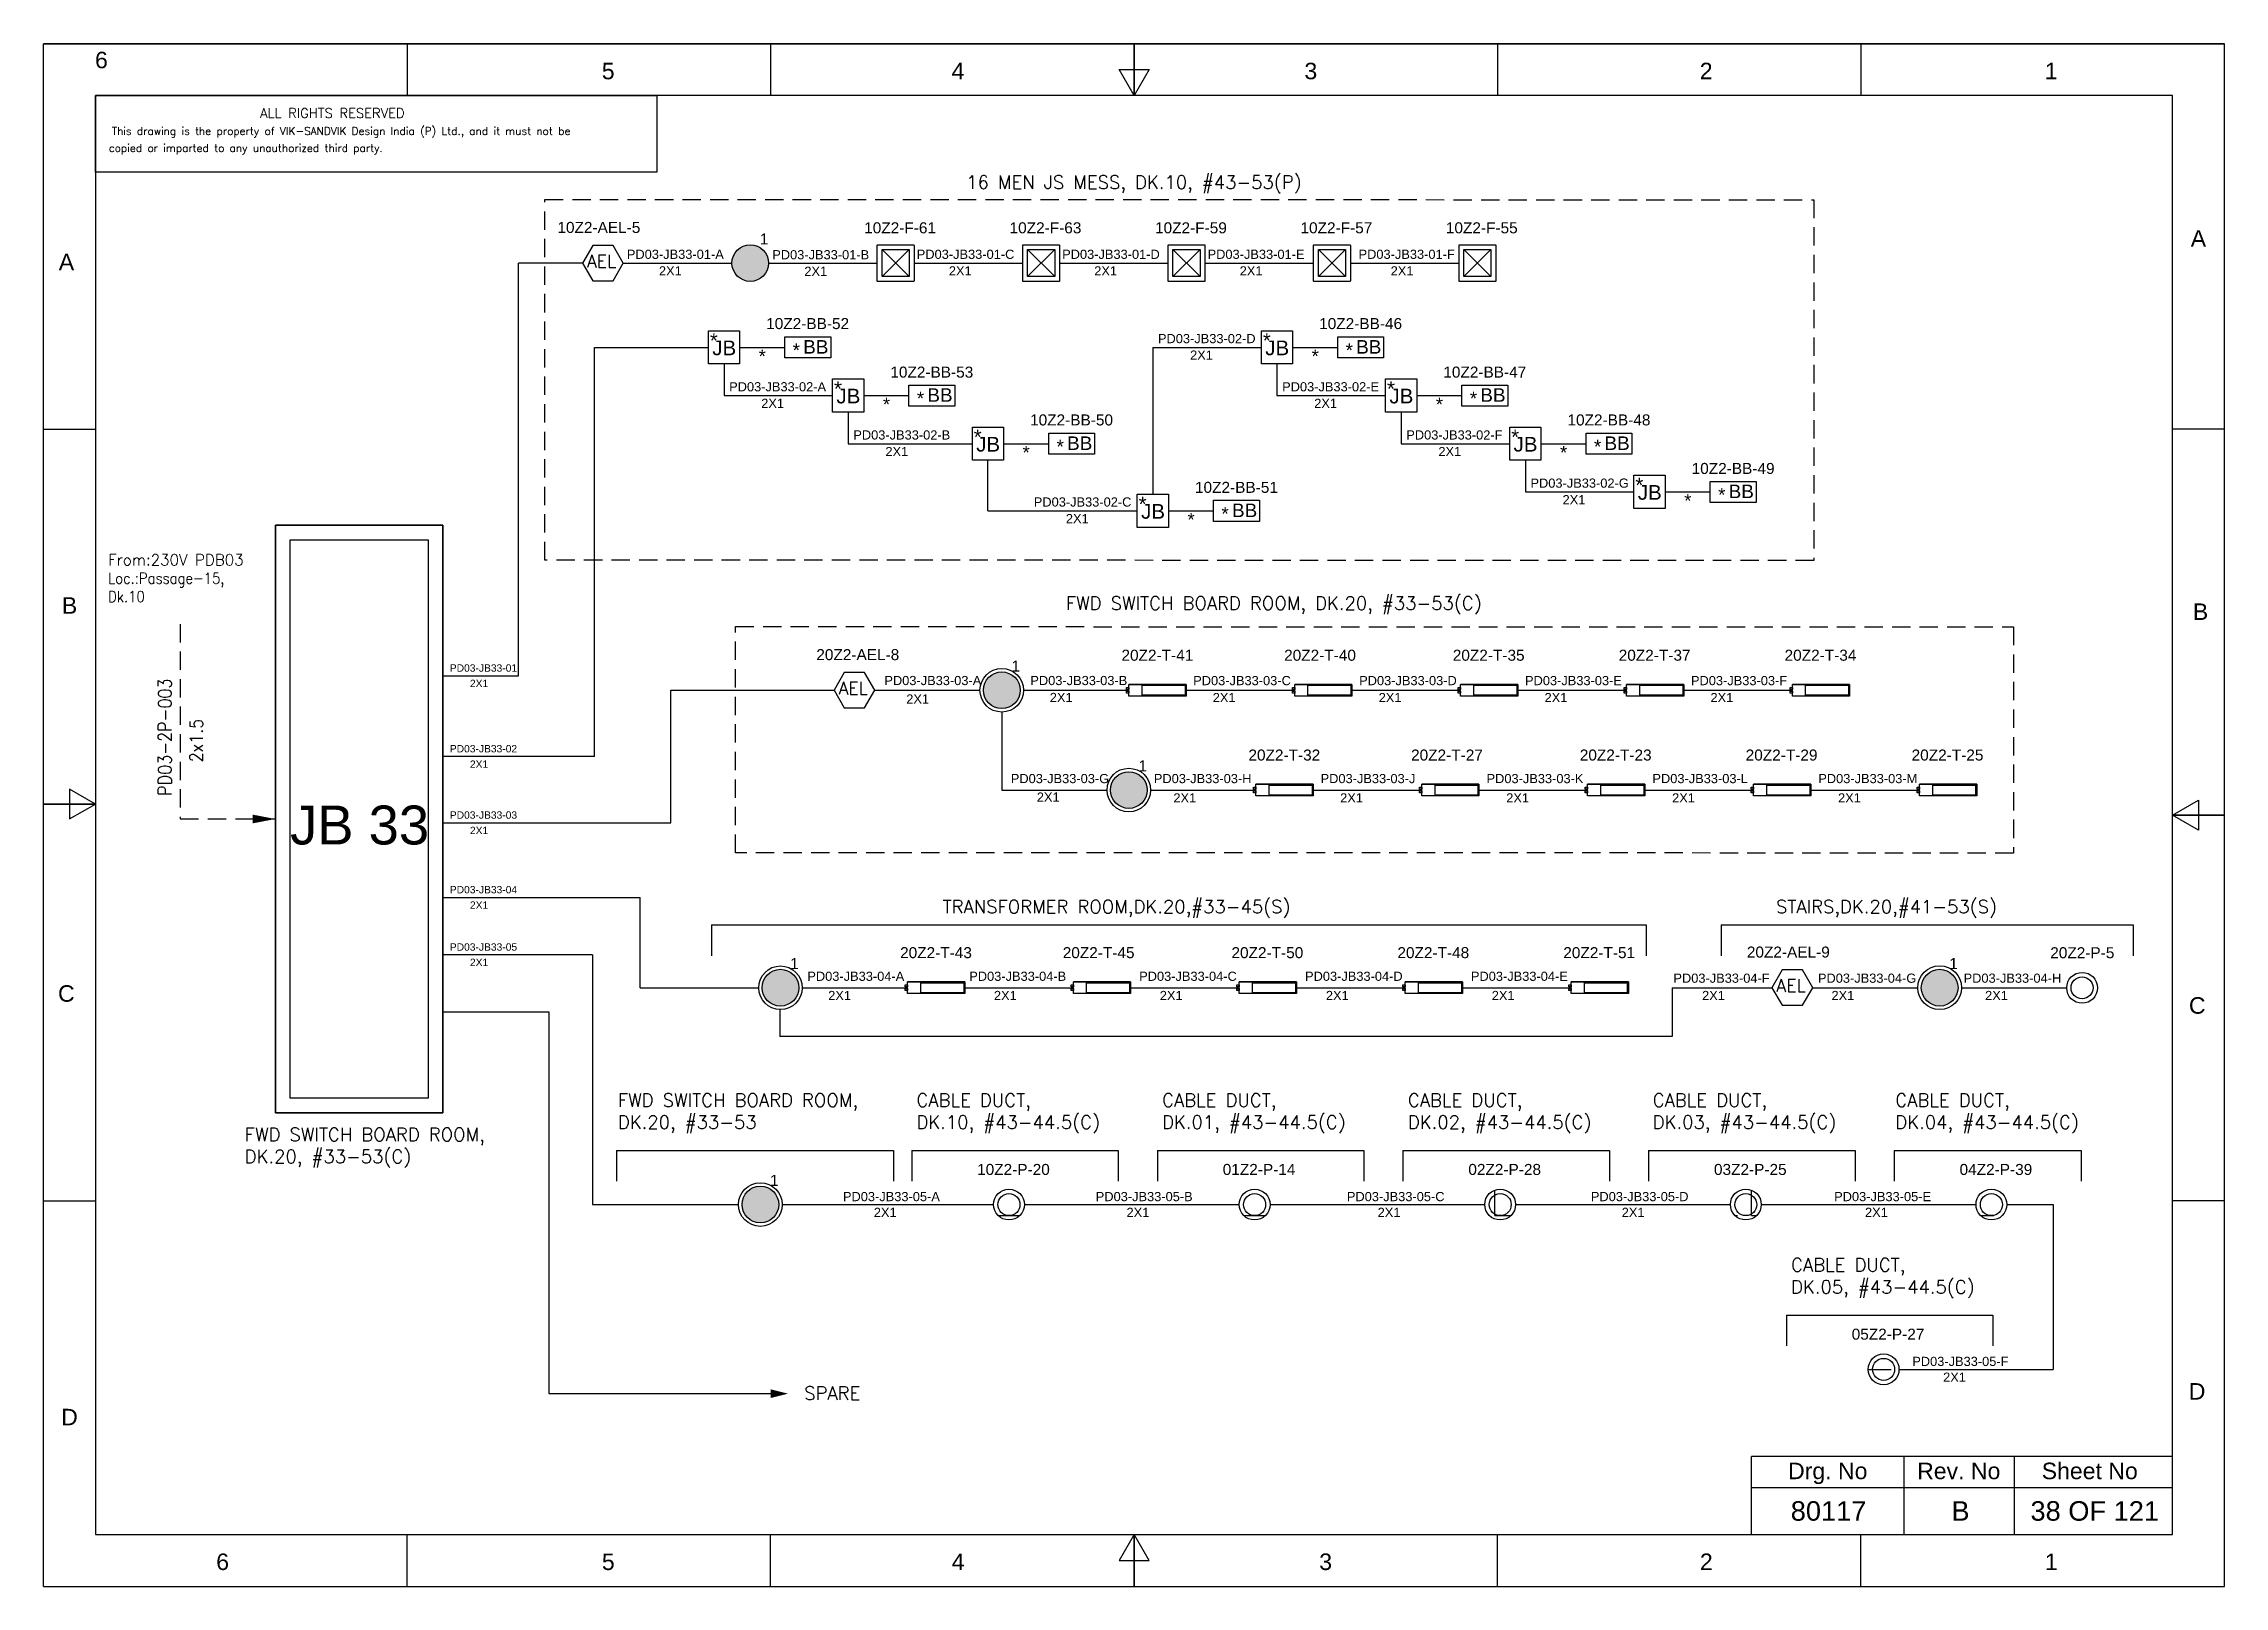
# Model space of a CAD drawing. Header units: inches. Extents: x -3311 to 1429, y -713 to 2436.
# Drawn here: x -2649.4 to -2352.4, y 1220.8 to 1430.8 of the extents above; entities that cross this region are included whole.
import ezdxf
from ezdxf.enums import TextEntityAlignment as Align

# ---------------------------------------------------------------- set-up
doc = ezdxf.new("R2010")
doc.units = ezdxf.units.IN
doc.linetypes.add('HIDDEN', pattern=[0.375, 0.25, -0.125])
doc.linetypes.add('SOLID', pattern=[0])
for name, color, linetype in [('BB', 7, 'Continuous'), ('Fmount', 7, 'Continuous'), ('LINE', 3, 'SOLID')]:
    doc.layers.add(name, color=color, linetype=linetype)
for name, color, linetype, lineweight in [('ELEC_TXT-025', 1, 'Continuous', 25), ('HEL-025', 1, 'Continuous', 25), ('HEL-035', 2, 'Continuous', 35)]:
    doc.layers.add(name, color=color, linetype=linetype, lineweight=lineweight)
doc.styles.add('_NORMAL', font='arial.ttf')
doc.styles.add('ROMAN S', font='romans.shx')
doc.styles.add('ROMANS', font='simplex.shx', dxfattribs={"width": 0.88})
doc.styles.get("Standard").update_dxf_attribs({"font": 'arial.ttf'})
pattern_1 = [(0, (0, 0), (0, 6.985), [5.08, -1.905]), (90, (0, 0), (-6.985, 4e-16), [5.08, -1.905])]

msp = doc.modelspace()

# ---------------------------------------------------------------- texts
at = {"color": 7}
for s, height, p in [('PD03-JB33-01-A', 1.25, (-2569.95, 1401.53)), ('PD03-JB33-01-B', 1.25, (-2550.15, 1401.47, -0.03)), ('PD03-JB33-01-C', 1.25, (-2530.47, 1401.53, -0.03)), ('PD03-JB33-01-D', 1.25, (-2510.67, 1401.53, -0.03)), ('PD03-JB33-01-E', 1.25, (-2490.86, 1401.53, -0.03)), ('PD03-JB33-01-F', 1.25, (-2470.3, 1401.53)), ('2X1', 1.25, (-2565.58, 1399.27)), ('2X1', 1.25, (-2545.78, 1399.22, -0.03)), ('2X1', 1.25, (-2526.1, 1399.27)), ('2X1', 1.25, (-2506.3, 1399.27)), ('2X1', 1.25, (-2486.49, 1399.27)), ('2X1', 1.25, (-2465.93, 1399.27)), ('PD03-JB33-02-D', 1.25, (-2497.62, 1390.05)), ('*', 1.8, (-2552, 1387.38)), ('2X1', 1.25, (-2493.25, 1387.8)), ('*', 1.8, (-2476.69, 1387.38)), ('PD03-JB33-02-A', 1.25, (-2556.02, 1383.49)), ('PD03-JB33-02-E', 1.25, (-2480.71, 1383.49)), ('2X1', 1.25, (-2551.65, 1381.24)), ('*', 1.8, (-2535.08, 1380.82)), ('2X1', 1.25, (-2476.34, 1381.24)), ('*', 1.8, (-2459.78, 1380.82)), ('PD03-JB33-02-B', 1.25, (-2539.11, 1376.93)), ('PD03-JB33-02-F', 1.25, (-2463.8, 1376.93)), ('2X1', 1.25, (-2534.74, 1374.67)), ('*', 1.8, (-2516.06, 1374.26)), ('2X1', 1.25, (-2459.43, 1374.67)), ('*', 1.8, (-2442.86, 1374.26)), ('PD03-JB33-02-G', 1.25, (-2446.89, 1370.37)), ('2X1', 1.25, (-2442.52, 1368.11)), ('*', 1.8, (-2425.95, 1367.7)), ('PD03-JB33-02-C', 1.25, (-2514.53, 1367.8)), ('2X1', 1.25, (-2510.16, 1365.54)), ('*', 1.8, (-2493.6, 1365.13)), ('PD03-JB33-01', 1, (-2594.06, 1345.32)), ('2X1', 1, (-2591.32, 1343.22)), ('PD03-JB33-03-A', 1.25, (-2534.88, 1343.49, -0.03)), ('PD03-JB33-03-B', 1.25, (-2515, 1343.49, 0.03)), ('2X1', 1.25, (-2512.35, 1341.18, 0.11)), ('PD03-JB33-03-C', 1.25, (-2492.82, 1343.48, 0.03)), ('2X1', 1.25, (-2490.16, 1341.17, 0.11)), ('PD03-JB33-03-D', 1.25, (-2470.22, 1343.48, 0.03)), ('2X1', 1.25, (-2467.56, 1341.17, 0.11)), ('PD03-JB33-03-E', 1.25, (-2447.63, 1343.48, 0.03)), ('2X1', 1.25, (-2444.97, 1341.17, 0.11)), ('PD03-JB33-03-F', 1.25, (-2425.03, 1343.48, 0.03)), ('2X1', 1.25, (-2422.37, 1341.17, 0.11)), ('2X1', 1.25, (-2531.9, 1340.98)), ('PD03-JB33-02', 1, (-2594.06, 1334.33)), ('2X1', 1, (-2591.32, 1332.23)), ('PD03-JB33-03-G', 1.25, (-2517.66, 1330.14, -0.02)), ('PD03-JB33-03-H', 1.25, (-2498.18, 1330.14, -0.02)), ('PD03-JB33-03-J', 1.25, (-2475.47, 1330.14, -0.05)), ('PD03-JB33-03-K', 1.25, (-2452.87, 1330.14, -0.08)), ('PD03-JB33-03-L', 1.25, (-2430.28, 1330.14, -0.11)), ('PD03-JB33-03-M', 1.25, (-2407.69, 1330.14, -0.13)), ('2X1', 1.25, (-2514.12, 1327.62, 0)), ('2X1', 1.25, (-2495.52, 1327.51, -0.02)), ('2X1', 1.25, (-2472.81, 1327.51, -0.05)), ('2X1', 1.25, (-2450.19, 1327.51, -0.08)), ('2X1', 1.25, (-2427.6, 1327.51, -0.11)), ('2X1', 1.25, (-2405, 1327.51, -0.13)), ('PD03-JB33-03', 1, (-2594.06, 1325.3)), ('2X1', 1, (-2591.32, 1323.2)), ('PD03-JB33-04', 1, (-2594.06, 1315.14)), ('2X1', 1, (-2591.32, 1313.04)), ('PD03-JB33-05', 1, (-2594.06, 1307.33)), ('2X1', 1, (-2591.32, 1305.24)), ('PD03-JB33-04-A', 1.25, (-2545.37, 1303.22, 0)), ('PD03-JB33-04-B', 1.25, (-2523.32, 1303.22, 0)), ('PD03-JB33-04-C', 1.25, (-2500.18, 1303.22, -0.03)), ('PD03-JB33-04-D', 1.25, (-2477.59, 1303.22, -0.05)), ('PD03-JB33-04-E', 1.25, (-2455, 1303.22, -0.08)), ('PD03-JB33-04-F', 1.25, (-2427.42, 1302.96, -0.11)), ('PD03-JB33-04-G', 1.25, (-2407.74, 1302.96, -0.11)), ('PD03-JB33-04-H', 1.25, (-2387.9, 1302.96, -0.14)), ('2X1', 1.25, (-2542.53, 1300.6)), ('2X1', 1.25, (-2519.96, 1300.6)), ('2X1', 1.25, (-2497.37, 1300.6, -0.03)), ('2X1', 1.25, (-2474.75, 1300.6, -0.05)), ('2X1', 1.25, (-2452.16, 1300.6, -0.08)), ('2X1', 1.25, (-2423.52, 1300.6, -0.19)), ('2X1', 1.25, (-2405.89, 1300.6, -0.22)), ('2X1', 1.25, (-2384.97, 1300.6, -0.24)), ('PD03-JB33-05-A', 1.25, (-2540.52, 1273.22)), ('PD03-JB33-05-B', 1.25, (-2506.09, 1273.22)), ('PD03-JB33-05-C', 1.25, (-2471.89, 1273.22)), ('PD03-JB33-05-D', 1.25, (-2438.66, 1273.22)), ('PD03-JB33-05-E', 1.25, (-2405.53, 1273.22)), ('2X1', 1.25, (-2536.32, 1271.07)), ('2X1', 1.25, (-2501.9, 1271.07)), ('2X1', 1.25, (-2467.7, 1271.07)), ('2X1', 1.25, (-2434.46, 1271.07)), ('2X1', 1.25, (-2401.33, 1271.07)), ('PD03-JB33-05-F', 1.25, (-2394.89, 1250.78, 0.03)), ('2X1', 1.25, (-2390.69, 1248.63, 0.03))]:
    msp.add_text(s, height=height, dxfattribs=at).set_placement(p)
at = {"color": 7, "lineweight": 30}
msp.add_text('JB 33 ', height=5.3, dxfattribs=at).set_placement((-2605.32, 1324.44), align=Align.MIDDLE_CENTER)
at = {"color": 7}
for s, height, p in [('Drg. No', 2.246, (-2406.4, 1236.49)), ('Rev. No', 2.246, (-2388.56, 1236.49)), ('Sheet No', 2.246, (-2370.72, 1236.49)), ('80117', 2.653, (-2406.29, 1231.04)), ('B', 2.65, (-2388.32, 1231.04)), ('38 OF 121', 2.653, (-2370.04, 1231.04))]:
    msp.add_text(s, height=height, dxfattribs=at).set_placement(p, align=Align.MIDDLE_CENTER)
at = {"insert": (-2523.73, 1412.86), "char_height": 1.8, "attachment_point": 1, "style": '_NORMAL'}
msp.add_mtext('{\\Fromans|c0;\\C2;16 MEN JS MESS, DK.10, #43-53(P)}', dxfattribs=at)
at = {"color": 7, "insert": (-2640.59, 1361.3), "char_height": 1.5, "width": 36.8884, "attachment_point": 1}
msp.add_mtext('{\\Fromans|c0;\\C2;From:230V PDB03 \\P\\Fsimplex|c0;\\W0.88;Loc.:Passage-15,      \\PDk.10}', dxfattribs=at)
at = {"color": 7, "char_height": 1.8, "attachment_point": 1, "style": '_NORMAL'}
for s, insert, width in [('{\\Fromans|c0;\\C2;FWD SWITCH BOARD ROOM, DK.20, #33-53(C)}', (-2510.16, 1355.55), 74.1776), ('{\\Fromans|c0;\\C2;TRANSFORMER ROOM,DK.20,#33-45(S)}', (-2526.95, 1314.22, -0.03), 57.9595), ('{\\Fromans|c0;\\C2;STAIRS,DK.20,#41-53(S)}', (-2413.45, 1314.22, -0.24), 39.515), ('{\\Fromans|c0;\\C2;SPARE}', (-2545.8, 1247.97), 8.1658)]:
    msp.add_mtext(s, dxfattribs=dict(at, insert=insert, width=width))
at = {"color": 7, "insert": (-2633.76, 1328.43), "char_height": 1.8, "width": 17.1296, "attachment_point": 1, "rotation": 90, "style": '_NORMAL'}
msp.add_mtext('{\\Fromans|c0;\\W0.88;PD03-2P-003}', dxfattribs=at)
at = {"color": 7, "insert": (-2629.49, 1332.99), "char_height": 1.8, "attachment_point": 1, "rotation": 90, "style": '_NORMAL'}
msp.add_mtext('{\\Fsimplex|c0;\\W0.88;2x1.5}', dxfattribs=at)
at = {"color": 7, "char_height": 1.8, "attachment_point": 1, "style": '_NORMAL'}
for s, insert in [('{\\Fromans|c0;\\C2;FWD SWITCH BOARD ROOM, \\PDK.20, #33-53}', (-2571.17, 1287.88)), ('{\\Fromans|c0;\\C2;CABLE DUCT, \\PDK.10, #43-44.5(C)}', (-2530.51, 1287.88)), ('{\\Fromans|c0;\\C2;CABLE DUCT, \\PDK.01, #43-44.5(C)}', (-2497.06, 1287.88, -0.03)), ('{\\Fromans|c0;\\C2;CABLE DUCT, \\PDK.02, #43-44.5(C)}', (-2463.58, 1287.88, -0.03)), ('{\\Fromans|c0;\\C2;CABLE DUCT, \\PDK.03, #43-44.5(C)}', (-2430.24, 1287.88, -0.03)), ('{\\Fromans|c0;\\C2;CABLE DUCT, \\PDK.04, #43-44.5(C)}', (-2397.2, 1287.88, -0.03)), ('{\\Fromans|c0;\\C2;FWD SWITCH BOARD ROOM, \\PDK.20, #33-53(C)}', (-2622, 1283.2)), ('{\\Fromans|c0;\\C2;CABLE DUCT, \\PDK.05, #43-44.5(C)}', (-2411.4, 1265.44, -0.08))]:
    msp.add_mtext(s, dxfattribs=dict(at, insert=insert))

# ---------------------------------------------------------------- blocks, each defined once
blk = doc.blocks.new('fr')
at = {"color": 7, "linetype": 'Continuous'}
for p, q in [((33763.99, 4500.4), (33466.99, 4500.4)), ((33466.99, 4500.4), (33763.99, 4500.4)), ((33466.99, 4290.33), (33466.99, 4500.4)), ((33516.49, 4500.4), (33516.49, 4493.33)), ((33565.99, 4500.4), (33565.99, 4493.33)), ((33615.49, 4500.4), (33615.49, 4493.33)), ((33615.49, 4493.33), (33615.49, 4500.4)), ((33615.49, 4500.4), (33615.49, 4493.33)), ((33664.99, 4500.4), (33664.99, 4493.33)), ((33714.49, 4500.4), (33714.49, 4493.33)), ((33763.99, 4290.33), (33763.99, 4500.4)), ((33763.99, 4290.33), (33763.99, 4500.4)), ((33615.49, 4493.33), (33613.45, 4496.87)), ((33613.45, 4496.87), (33617.53, 4496.87)), ((33617.53, 4496.87), (33615.49, 4493.33)), ((33756.92, 4493.33), (33474.06, 4493.33)), ((33474.06, 4493.33), (33474.06, 4297.41)), ((33756.92, 4297.41), (33756.92, 4493.33)), ((33466.99, 4447.89), (33474.06, 4447.89)), ((33763.99, 4447.89), (33756.92, 4447.89)), ((33474.06, 4396.87), (33470.53, 4398.91)), ((33470.53, 4398.91), (33470.53, 4394.83)), ((33466.99, 4396.87), (33474.06, 4396.87)), ((33474.06, 4396.87), (33466.99, 4396.87)), ((33466.99, 4396.87), (33474.06, 4396.87)), ((33470.53, 4394.83), (33474.06, 4396.87)), ((33756.92, 4395.37), (33760.45, 4397.41)), ((33760.45, 4397.41), (33760.45, 4393.33)), ((33763.99, 4395.37), (33756.92, 4395.37)), ((33760.45, 4393.33), (33756.92, 4395.37)), ((33756.92, 4395.37), (33763.99, 4395.37)), ((33763.99, 4395.37), (33756.92, 4395.37)), ((33466.99, 4342.85), (33474.06, 4342.85)), ((33763.99, 4342.85), (33756.92, 4342.85)), ((33474.06, 4297.41), (33756.92, 4297.41)), ((33516.49, 4290.33), (33516.49, 4297.41)), ((33565.99, 4290.33), (33565.99, 4297.41)), ((33615.49, 4297.41), (33613.45, 4293.87)), ((33615.49, 4290.33), (33615.49, 4297.41)), ((33617.53, 4293.87), (33615.49, 4297.41)), ((33615.49, 4297.41), (33615.49, 4290.33)), ((33615.49, 4290.33), (33615.49, 4297.41)), ((33664.99, 4290.33), (33664.99, 4297.41)), ((33714.49, 4290.33), (33714.49, 4297.41)), ((33613.45, 4293.87), (33617.53, 4293.87)), ((33466.99, 4290.33), (33763.99, 4290.33)), ((33466.99, 4290.33), (33763.99, 4290.33))]:
    blk.add_line(p, q, dxfattribs=at)
at = {"color": 7, "style": '_NORMAL'}
for s, p in [('6', (33474.86, 4498.18)), ('5', (33543.88, 4496.68)), ('4', (33591.52, 4496.68)), ('3', (33639.57, 4496.68)), ('2', (33693.41, 4496.68)), ('1', (33740.39, 4496.68)), ('A', (33760.45, 4473.88)), ('A', (33470.1, 4470.68)), ('B', (33470.52, 4423.9)), ('B', (33760.74, 4423.06)), ('C', (33470.08, 4371.07)), ('C', (33760.29, 4369.44)), ('D', (33760.27, 4316.89)), ('D', (33470.51, 4313.39)), ('6', (33491.37, 4293.69)), ('5', (33543.89, 4293.69)), ('4', (33591.53, 4293.69)), ('3', (33641.59, 4293.69)), ('2', (33693.43, 4293.69)), ('1', (33740.41, 4293.69))]:
    blk.add_text(s, height=2.25, dxfattribs=at).set_placement(p, align=Align.MIDDLE_CENTER)
blk = doc.blocks.new('A$C4BAD7D21')
at = {"layer": 'HEL-025'}
blk.add_lwpolyline([(-34000, 0), (-34000, 2086), (-18714, 2086), (-18714, 0)], close=True, dxfattribs=at)
at = {"layer": 'HEL-025', "style": 'ROMANS'}
for s, p in [('This drawing is the property of VIK-SANDVIK Design India (P) Ltd., and it must not be', (-33558, 1016)), (' copied or imparted to any unauthorized third party.', (-33785, 550))]:
    blk.add_text(s, height=210, dxfattribs=at).set_placement(p)
at = {"layer": 'HEL-035', "style": 'ROMANS'}
blk.add_text('     ALL RIGHTS RESERVED', height=262.5, dxfattribs=at).set_placement((-30497, 1476))
blk = doc.blocks.new('FIXED_KEY_SWITCH')
h = blk.add_hatch(color=1)
h.dxf.hatch_style = 1
edge = h.paths.add_edge_path()
edge.add_arc((848.13, 1737.46), 2.5, 0, 360)
at = {"color": 1}
blk.add_circle((848.13, 1737.46), 2.5, dxfattribs=at)
at = {"color": 7, "insert": (849.44, 1741.5), "char_height": 1.5, "attachment_point": 1, "style": '_NORMAL'}
blk.add_mtext_dynamic_manual_height_columns('1', width=1.5, gutter_width=7.5, heights=[0], dxfattribs=at)
blk = doc.blocks.new('SWT')
blk.add_blockref('FIXED_KEY_SWITCH', (0, 0))
blk.add_attdef('TAG_NO', (844.55, 1741.11), '', height=1.5)
blk = doc.blocks.new('2A')
at = {"color": 7, "lineweight": -3, "ltscale": 2.5}
blk.add_line((790.02, 1997.62, -0.03), (782.23, 1997.62, -0.03), dxfattribs=at)
at = {"color": 7, "lineweight": -3, "ltscale": 2.5, "elevation": -0.03}
for points in [[(781.91, 1997.21), (782.23, 1997.21), (782.23, 1996.94), (781.91, 1996.94)], [(781.91, 1996.7), (782.23, 1996.7), (782.23, 1996.44), (781.91, 1996.44)], [(782.23, 1997.62), (790.02, 1997.62), (790.02, 1996.02), (782.23, 1996.02)], [(784.03, 1997.5), (789.88, 1997.5), (789.88, 1996.14), (784.03, 1996.14)]]:
    blk.add_lwpolyline(points, close=True, dxfattribs=at)
blk = doc.blocks.new('LED TUBE LIGHT 30W')
blk.add_blockref('2A', (179.91, -357.89))
blk.add_attdef('TAG_NO.', (962.52, 1642.97), '', height=1.5)
blk = doc.blocks.new('AEL')
at = {"color": 4}
blk.add_lwpolyline([(989.98, -190.09), (992.75, -190.09), (994.14, -187.69), (992.75, -185.28), (989.98, -185.28), (988.59, -187.69)], close=True, dxfattribs=at)
at = {"color": 4, "style": 'ROMANS'}
blk.add_text('AEL', height=1.725, dxfattribs=at).set_placement((989.2, -188.27))
blk = doc.blocks.new('AEL_L')
blk.add_blockref('AEL', (0, 0))
blk.add_attdef('TAG_NO', (986.55, -183.59), '', height=1.5)
blk = doc.blocks.new('1')
h = blk.add_hatch()
h.set_pattern_fill('ANGLE', color=6)
h.set_pattern_definition(pattern_1)
h.paths.add_polyline_path([(303.23, 2044.43, 1), (306.22, 2044.43, 1)], flags=0)
h.paths.add_polyline_path([(302.63, 2044.43, 1), (306.83, 2044.43, 1)])
h.paths.add_polyline_path([(306.22, 2044.43, -1), (303.23, 2044.43, -1)], flags=16)
h = blk.add_hatch()
h.set_pattern_fill('ANGLE', color=6)
h.set_pattern_definition(pattern_1)
h.paths.add_polyline_path([(303.23, 2044.43, 1), (306.22, 2044.43, 1)])
at = {"color": 6}
for radius in [2.1, 1.5]:
    blk.add_circle((304.73, 2044.43), radius, dxfattribs=at)
blk = doc.blocks.new('LED PENDENT LIGHT 15W')
blk.add_blockref('1', (0, 0))
blk.add_attdef('TAG_NO', (301.63, 2048.1), '', height=1.5)
blk = doc.blocks.new('LED FLUSH MOUNT')
for p, q in [((114818, 79432), (114604, 79219)), ((114604, 79432), (114818, 79219))]:
    blk.add_line(p, q)
blk.add_lwpolyline([(114572, 79470), (114850, 79470, -0.414214), (114856, 79464), (114856, 79186, -0.414214), (114850, 79180), (114572, 79180, -0.414214), (114566, 79186), (114566, 79464, -0.414214)], format="xyb", close=True)
blk.add_lwpolyline([(114604, 79432), (114818, 79432), (114818, 79219), (114604, 79219)], close=True)
blk = doc.blocks.new('LED Flush Mounted Light 22W')
blk.add_blockref('LED FLUSH MOUNT', (0, 0))
at = {"style": 'ROMANS', "width": 0.7}
blk.add_attdef('TAG_NO.:', (113905, 79579), '', height=250, dxfattribs=at)
blk = doc.blocks.new('bunk_light')
blk.add_lwpolyline([(17773, 202986), (18112, 202986), (18112, 202830), (17773, 202830)], close=True)
at = {"char_height": 100, "attachment_point": 1}
for s, insert in [('*', (17831, 202937)), ('BB', (17909, 202962))]:
    blk.add_mtext_dynamic_manual_height_columns(s, width=182.6, gutter_width=7.5, heights=[0], dxfattribs=dict(at, insert=insert))
blk = doc.blocks.new('LED_BUNK _LIGHT')
at = {"xscale": 0.8, "yscale": 0.8, "zscale": 0.8}
blk.add_blockref('bunk_light', (4436, 38936), dxfattribs=at)
at = {"style": 'ROMAN S', "width": 0.7}
blk.add_attdef('TAG_NO:', text='', height=250, dxfattribs=at).set_placement((18767, 201415), align=Align.CENTER)
blk = doc.blocks.new('JB')
blk.add_lwpolyline([(1661.35, 1973.02), (1665.59, 1973.02), (1665.59, 1968.5), (1661.35, 1968.5)], close=True)
at = {"color": 7}
for s, p in [('*', (1661.54, 1970.68)), ('JB', (1661.87, 1969.69))]:
    blk.add_text(s, height=2, dxfattribs=at).set_placement(p)
blk = doc.blocks.new('JB_FOR_BUNKLIGHT')
blk.add_blockref('JB', (0, 0))
blk.add_attdef('TAG_NO:', (1659.46, 1975.19), '', height=1.5)

# ---------------------------------------------------------------- linework, layer by layer
for p, q in [((-2584.72, 1344.77), (-2584.72, 1400.96)), ((-2575.99, 1400.96), (-2584.72, 1400.96)), ((-2554.6, 1389.48), (-2548.46, 1389.48)), ((-2498.32, 1389.48), (-2498.32, 1369.48)), ((-2479.29, 1389.48), (-2473.15, 1389.48)), ((-2537.69, 1382.92), (-2531.54, 1382.92)), ((-2462.38, 1382.92), (-2456.23, 1382.92)), ((-2518.66, 1376.36), (-2512.52, 1376.36)), ((-2445.47, 1376.36), (-2439.32, 1376.36)), ((-2428.56, 1369.8), (-2422.41, 1369.8)), ((-2496.2, 1367.22), (-2490.06, 1367.22)), ((-2563.97, 1324.75), (-2563.97, 1342.79)), ((-2518.89, 1339.81), (-2518.89, 1329.2)), ((-2558.44, 1310.83, -0.03), (-2431.14, 1310.83, -0.03)), ((-2420.91, 1310.84, -0.24), (-2364.79, 1310.84, -0.24)), ((-2574.65, 1306.78), (-2595.03, 1306.78)), ((-2427.6, 1302.29, -0.19), (-2427.6, 1295.63, -0.19)), ((-2549.14, 1299.31), (-2549.14, 1295.63)), ((-2427.6, 1295.63), (-2549.14, 1295.63)), ((-2571.34, 1280.12), (-2533.64, 1280.12)), ((-2531.15, 1280.12), (-2503.03, 1280.12)), ((-2497.7, 1280.12, -0.03), (-2469.58, 1280.12, -0.03)), ((-2464.25, 1280.12, -0.05), (-2436.13, 1280.12, -0.05)), ((-2430.8, 1280.12, -0.08), (-2402.67, 1280.12, -0.08)), ((-2397.35, 1280.12, -0.11), (-2371.91, 1280.12, -0.11)), ((-2382.01, 1272.76, -0.14), (-2375.72, 1272.76, -0.14)), ((-2375.72, 1272.76, -0.14), (-2375.72, 1250.32, -0.14)), ((-2412.04, 1257.69, -0.08), (-2383.92, 1257.69, -0.08))]:
    msp.add_line(p, q)
at = {"color": 7, "linetype": 'Continuous'}
for p, q in [((-2359.46, 1238.44), (-2416.78, 1238.44)), ((-2416.78, 1227.84), (-2416.78, 1238.44)), ((-2396, 1227.84), (-2396, 1238.44)), ((-2380.99, 1227.84), (-2380.99, 1238.44)), ((-2416.78, 1234.25), (-2359.46, 1234.25))]:
    msp.add_line(p, q, dxfattribs=at)
at = {"linetype": 'HIDDEN', "ltscale": 10}
for points in [[(-2581.12, 1409.62), (-2408.29, 1409.58), (-2408.29, 1360.46), (-2581.12, 1360.5)], [(-2555.15, 1351.46), (-2381.12, 1351.42), (-2381.12, 1320.62), (-2555.15, 1320.66)]]:
    msp.add_lwpolyline(points, close=True, dxfattribs=at)
for points in [[(-2630.77, 1351.81), (-2630.77, 1325.26)], [(-2630.77, 1325.26), (-2617.82, 1325.26)]]:
    msp.add_lwpolyline(points, dxfattribs=at)
for points in [[(-2620.89, 1325.26, 1.18, 0, 0), (-2617.82, 1325.26, 0, 0, 0)], [(-2550.35, 1247.01, 1.18, 0, 0), (-2547.99, 1247.01, 0, 0, 0)]]:
    msp.add_lwpolyline(points, format="xyseb")
at = {"layer": 'LINE', "color": 0}
for p, q in [((-2570.44, 1400.96), (-2555.64, 1400.96)), ((-2550.64, 1400.96), (-2535.85, 1400.96)), ((-2530.84, 1400.96), (-2516.04, 1400.96)), ((-2511.03, 1400.96), (-2496.23, 1400.96)), ((-2491.22, 1400.96), (-2476.43, 1400.96)), ((-2471.42, 1400.96), (-2456.62, 1400.96)), ((-2574.36, 1333.77), (-2574.36, 1389.48)), ((-2574.36, 1389.48), (-2558.83, 1389.48)), ((-2556.72, 1387.22), (-2556.72, 1382.92)), ((-2498.32, 1389.48), (-2483.52, 1389.48)), ((-2481.41, 1387.22), (-2481.41, 1382.92)), ((-2556.72, 1382.92), (-2541.92, 1382.92)), ((-2481.41, 1382.92), (-2466.61, 1382.92)), ((-2539.81, 1380.66), (-2539.81, 1376.36)), ((-2464.5, 1380.66), (-2464.5, 1376.36)), ((-2539.81, 1376.36), (-2522.89, 1376.36)), ((-2464.5, 1376.36), (-2449.7, 1376.36)), ((-2520.78, 1367.22), (-2520.78, 1374.1)), ((-2447.58, 1374.1), (-2447.58, 1369.8)), ((-2447.58, 1369.8), (-2432.79, 1369.8)), ((-2520.78, 1367.22), (-2500.43, 1367.22)), ((-2617.82, 1365.26), (-2617.82, 1285.26)), ((-2595.03, 1365.26), (-2617.82, 1365.26)), ((-2595.03, 1285.26), (-2595.03, 1365.26)), ((-2595.03, 1344.77), (-2584.72, 1344.77)), ((-2563.97, 1342.79), (-2541.74, 1342.79)), ((-2536.18, 1342.79), (-2521.86, 1342.79)), ((-2515.91, 1342.79), (-2501.59, 1342.79)), ((-2493.79, 1342.79), (-2479, 1342.79)), ((-2471.2, 1342.79), (-2456.4, 1342.79)), ((-2448.61, 1342.79), (-2433.81, 1342.79)), ((-2426.01, 1342.79), (-2411.22, 1342.79)), ((-2574.36, 1333.77), (-2595.03, 1333.77)), ((-2518.89, 1329.2), (-2504.57, 1329.2)), ((-2498.62, 1329.2), (-2484.3, 1329.2)), ((-2476.5, 1329.2, -0.05), (-2461.7, 1329.2, -0.05)), ((-2453.9, 1329.2, -0.08), (-2439.11, 1329.2, -0.08)), ((-2431.31, 1329.2, -0.11), (-2416.51, 1329.2, -0.11)), ((-2408.72, 1329.2, -0.13), (-2393.92, 1329.2, -0.13)), ((-2595.03, 1324.75), (-2563.97, 1324.75)), ((-2595.03, 1314.58), (-2568.14, 1314.58)), ((-2568.14, 1302.28), (-2568.14, 1314.58)), ((-2558.44, 1310.83, -0.03), (-2558.44, 1306.64, -0.03)), ((-2431.14, 1310.83, -0.03), (-2431.14, 1306.64, -0.03)), ((-2420.91, 1310.84, -0.24), (-2420.91, 1306.65, -0.24)), ((-2364.79, 1310.84, -0.24), (-2364.79, 1306.65, -0.24)), ((-2574.65, 1306.78), (-2574.65, 1272.76)), ((-2568.14, 1302.28), (-2552.01, 1302.28)), ((-2546.06, 1302.28), (-2531.74, 1302.28)), ((-2523.94, 1302.28), (-2509.14, 1302.28)), ((-2501.34, 1302.28, -0.03), (-2486.55, 1302.28, -0.03)), ((-2478.75, 1302.28, -0.05), (-2463.95, 1302.28, -0.05)), ((-2456.15, 1302.28, -0.08), (-2441.36, 1302.28, -0.08)), ((-2427.6, 1302.29, -0.19), (-2414.01, 1302.29, -0.22)), ((-2408.45, 1302.29, -0.22), (-2394.13, 1302.29, -0.22)), ((-2388.18, 1302.29, -0.24), (-2373.86, 1302.29, -0.24)), ((-2595.03, 1298.98), (-2580.57, 1298.98)), ((-2580.57, 1298.98), (-2580.57, 1247.01)), ((-2617.82, 1285.26), (-2595.03, 1285.26)), ((-2571.34, 1280.12), (-2571.34, 1275.93)), ((-2533.64, 1280.12), (-2533.64, 1275.93)), ((-2531.15, 1280.12), (-2531.15, 1275.93)), ((-2503.03, 1280.12), (-2503.03, 1275.93)), ((-2497.7, 1280.12, -0.03), (-2497.7, 1275.93, -0.03)), ((-2469.58, 1280.12, -0.03), (-2469.58, 1275.93, -0.03)), ((-2464.25, 1280.12, -0.05), (-2464.25, 1275.93, -0.05)), ((-2436.13, 1280.12, -0.05), (-2436.13, 1275.93, -0.05)), ((-2430.8, 1280.12, -0.08), (-2430.8, 1275.93, -0.08)), ((-2402.67, 1280.12, -0.08), (-2402.67, 1275.93, -0.08)), ((-2397.35, 1280.12, -0.11), (-2397.35, 1275.93, -0.11)), ((-2371.91, 1280.12, -0.11), (-2371.91, 1275.93, -0.11)), ((-2574.65, 1272.76), (-2554.74, 1272.76)), ((-2548.79, 1272.76, 0.02), (-2520.01, 1272.76, -0.03)), ((-2515.81, 1272.76, -0.01), (-2486.56, 1272.76, -0.05)), ((-2482.36, 1272.76, -0.03), (-2453.11, 1272.76, -0.08)), ((-2448.91, 1272.76, -0.06), (-2419.66, 1272.76, -0.11)), ((-2415.46, 1272.76, -0.09), (-2386.21, 1272.76, -0.14)), ((-2412.04, 1257.69, -0.08), (-2412.04, 1253.5, -0.08)), ((-2383.92, 1257.69, -0.08), (-2383.92, 1253.5, -0.08)), ((-2396.7, 1250.32, -0.09), (-2375.72, 1250.32, -0.12)), ((-2580.57, 1247.01), (-2550.26, 1247.01))]:
    msp.add_line(p, q, dxfattribs=at)
for points in [[(-2617.82, 1365.26), (-2595.03, 1365.26), (-2595.03, 1285.26), (-2617.82, 1285.26)], [(-2615.82, 1363.26), (-2597.03, 1363.26), (-2597.03, 1287.26), (-2615.82, 1287.26)]]:
    msp.add_lwpolyline(points, close=True, dxfattribs=at)
for centre in [(-2518.89, 1342.79), (-2501.59, 1329.2), (-2549.03, 1302.28), (-2391.16, 1302.29, -0.24), (-2551.77, 1272.76)]:
    msp.add_circle(centre, 2.97, dxfattribs=at)

# ---------------------------------------------------------------- block references
for name, p in [('fr', (-36116.37, -3069.57)), ('SWT', (-3401.27, -336.5)), ('JB_FOR_BUNKLIGHT', (-4220.19, -581.28)), ('JB_FOR_BUNKLIGHT', (-4144.88, -581.28)), ('JB_FOR_BUNKLIGHT', (-4203.28, -587.84)), ('JB_FOR_BUNKLIGHT', (-4127.97, -587.84)), ('JB_FOR_BUNKLIGHT', (-4184.25, -594.4)), ('JB_FOR_BUNKLIGHT', (-4111.06, -594.4)), ('JB_FOR_BUNKLIGHT', (-4161.79, -603.54)), ('JB_FOR_BUNKLIGHT', (-4094.14, -600.96)), ('SWT', (-3367.02, -394.67)), ('SWT', (-3349.72, -408.26)), ('SWT', (-3397.16, -435.17)), ('SWT', (-3239.29, -435.17, -0.24)), ('SWT', (-3399.9, -464.7))]:
    msp.add_blockref(name, p)
ref = msp.add_blockref('AEL_L', (-3564.58, 1588.64))
ref.add_attrib('TAG_NO', '10Z2-AEL-5', (-2579.41, 1405.06), dxfattribs={"color": 4, "height": 1.5})
ref = msp.add_blockref('AEL_L', (-3530.32, 1530.48))
ref.add_attrib('TAG_NO', '20Z2-AEL-8', (-2544.15, 1346.89), dxfattribs={"color": 4, "height": 1.5})
ref = msp.add_blockref('LED TUBE LIGHT 30W', (-3463.72, -296.14, 0.03))
ref.add_attrib('TAG_NO.', '20Z2-T-41', (-2502.59, 1346.81, 0.03), dxfattribs={"height": 1.5})
ref = msp.add_blockref('LED TUBE LIGHT 30W', (-3441.13, -296.14, 0.03))
ref.add_attrib('TAG_NO.', '20Z2-T-40', (-2480.44, 1346.81, 0.03), dxfattribs={"height": 1.5})
ref = msp.add_blockref('LED TUBE LIGHT 30W', (-3418.54, -296.14, 0.03))
ref.add_attrib('TAG_NO.', '20Z2-T-35', (-2457.47, 1346.81, 0.03), dxfattribs={"height": 1.5})
ref = msp.add_blockref('LED TUBE LIGHT 30W', (-3395.94, -296.14, 0.03))
ref.add_attrib('TAG_NO.', '20Z2-T-37', (-2434.87, 1346.81, 0.03), dxfattribs={"height": 1.5})
ref = msp.add_blockref('LED TUBE LIGHT 30W', (-3373.35, -296.14, 0.03))
ref.add_attrib('TAG_NO.', '20Z2-T-34', (-2412.28, 1346.81, 0.03), dxfattribs={"height": 1.5})
ref = msp.add_blockref('LED TUBE LIGHT 30W', (-3446.43, -309.73, -0.02))
ref.add_attrib('TAG_NO.', '20Z2-T-32', (-2485.3, 1333.22, -0.02), dxfattribs={"height": 1.5})
ref = msp.add_blockref('LED TUBE LIGHT 30W', (-3423.83, -309.73, -0.05))
ref.add_attrib('TAG_NO.', '20Z2-T-27', (-2463.15, 1333.22, -0.05), dxfattribs={"height": 1.5})
ref = msp.add_blockref('LED TUBE LIGHT 30W', (-3401.24, -309.73, -0.08))
ref.add_attrib('TAG_NO.', '20Z2-T-23', (-2440.17, 1333.22, -0.08), dxfattribs={"height": 1.5})
ref = msp.add_blockref('LED TUBE LIGHT 30W', (-3378.65, -309.73, -0.11))
ref.add_attrib('TAG_NO.', '20Z2-T-29', (-2417.58, 1333.22, -0.11), dxfattribs={"height": 1.5})
ref = msp.add_blockref('LED TUBE LIGHT 30W', (-3356.05, -309.73, -0.13))
ref.add_attrib('TAG_NO.', '20Z2-T-25', (-2394.98, 1333.22, -0.13), dxfattribs={"height": 1.5})
ref = msp.add_blockref('LED TUBE LIGHT 30W', (-3493.87, -336.64, 0.03))
ref.add_attrib('TAG_NO.', '20Z2-T-43', (-2532.74, 1306.31, 0.03), dxfattribs={"height": 1.5})
ref = msp.add_blockref('LED TUBE LIGHT 30W', (-3471.27, -336.64))
ref.add_attrib('TAG_NO.', '20Z2-T-45', (-2510.59, 1306.31), dxfattribs={"height": 1.5})
ref = msp.add_blockref('LED TUBE LIGHT 30W', (-3448.68, -336.64, -0.03))
ref.add_attrib('TAG_NO.', '20Z2-T-50', (-2487.61, 1306.31, -0.03), dxfattribs={"height": 1.5})
ref = msp.add_blockref('LED TUBE LIGHT 30W', (-3426.09, -336.64, -0.05))
ref.add_attrib('TAG_NO.', '20Z2-T-48', (-2465.01, 1306.31, -0.05), dxfattribs={"height": 1.5})
ref = msp.add_blockref('LED TUBE LIGHT 30W', (-3403.49, -336.64, -0.08))
ref.add_attrib('TAG_NO.', '20Z2-T-51', (-2442.42, 1306.31, -0.08), dxfattribs={"height": 1.5})
ref = msp.add_blockref('AEL_L', (-3402.59, 1489.98, -0.22))
ref.add_attrib('TAG_NO', '20Z2-AEL-9', (-2417.42, 1306.39, -0.22), dxfattribs={"color": 4, "height": 1.5})
ref = msp.add_blockref('LED PENDENT LIGHT 15W', (-2676.49, -742.16, -0.24))
ref.add_attrib('TAG_NO', '20Z2-P-5', (-2376.1, 1306.3, -0.24), dxfattribs={"height": 1.5})
ref = msp.add_blockref('LED PENDENT LIGHT 15W', (-2822.64, -771.67, -0.03))
ref.add_attrib('TAG_NO', '10Z2-P-20', (-2522.25, 1276.79, -0.03), dxfattribs={"height": 1.5})
ref = msp.add_blockref('LED PENDENT LIGHT 15W', (-2789.19, -771.67, -0.05))
ref.add_attrib('TAG_NO', '01Z2-P-14', (-2488.8, 1276.79, -0.05), dxfattribs={"height": 1.5})
ref = msp.add_blockref('LED PENDENT LIGHT 15W', (-2755.74, -771.67, -0.08))
ref.add_attrib('TAG_NO', '02Z2-P-28', (-2455.35, 1276.79, -0.08), dxfattribs={"height": 1.5})
ref = msp.add_blockref('LED PENDENT LIGHT 15W', (-2722.29, -771.67, -0.11))
ref.add_attrib('TAG_NO', '03Z2-P-25', (-2421.9, 1276.79, -0.11), dxfattribs={"height": 1.5})
ref = msp.add_blockref('LED PENDENT LIGHT 15W', (-2688.84, -771.67, -0.14))
ref.add_attrib('TAG_NO', '04Z2-P-39', (-2388.45, 1276.79, -0.14), dxfattribs={"height": 1.5})
ref = msp.add_blockref('LED PENDENT LIGHT 15W', (-2703.53, -794.11, -0.11))
ref.add_attrib('TAG_NO', '05Z2-P-27', (-2403.14, 1254.36, -0.11), dxfattribs={"height": 1.5})
at = {"layer": 'BB'}
ref = msp.add_blockref('LED_BUNK _LIGHT', (-2978.24, -3247.61), dxfattribs=dict(at, xscale=0.02304, yscale=0.02304, zscale=0.02304))
ref.add_attrib('TAG_NO:', '10Z2-BB-52', dxfattribs={"layer": '0', "height": 1.5}).set_placement((-2545.33, 1391.52, 0), align=Align.BOTTOM_CENTER)
ref = msp.add_blockref('LED_BUNK _LIGHT', (-2902.93, -3247.61), dxfattribs=dict(at, xscale=0.02304, yscale=0.02304, zscale=0.02304))
ref.add_attrib('TAG_NO:', '10Z2-BB-46', dxfattribs={"layer": '0', "height": 1.5}).set_placement((-2470.02, 1391.52, 0), align=Align.BOTTOM_CENTER)
ref = msp.add_blockref('LED_BUNK _LIGHT', (-2961.33, -3254.17), dxfattribs=dict(at, xscale=0.02304, yscale=0.02304, zscale=0.02304))
ref.add_attrib('TAG_NO:', '10Z2-BB-53', dxfattribs={"layer": '0', "height": 1.5}).set_placement((-2528.42, 1384.91, 0), align=Align.BOTTOM_CENTER)
ref = msp.add_blockref('LED_BUNK _LIGHT', (-2886.02, -3254.17), dxfattribs=dict(at, xscale=0.02304, yscale=0.02304, zscale=0.02304))
ref.add_attrib('TAG_NO:', '10Z2-BB-47', dxfattribs={"layer": '0', "height": 1.5}).set_placement((-2453.11, 1384.91, 0), align=Align.BOTTOM_CENTER)
ref = msp.add_blockref('LED_BUNK _LIGHT', (-2942.3, -3260.73), dxfattribs=dict(at, xscale=0.02304, yscale=0.02304, zscale=0.02304))
ref.add_attrib('TAG_NO:', '10Z2-BB-50', dxfattribs={"layer": '0', "height": 1.5}).set_placement((-2509.39, 1378.4, 0), align=Align.BOTTOM_CENTER)
ref = msp.add_blockref('LED_BUNK _LIGHT', (-2869.11, -3260.73), dxfattribs=dict(at, xscale=0.02304, yscale=0.02304, zscale=0.02304))
ref.add_attrib('TAG_NO:', '10Z2-BB-48', dxfattribs={"layer": '0', "height": 1.5}).set_placement((-2436.2, 1378.4, 0), align=Align.BOTTOM_CENTER)
ref = msp.add_blockref('LED_BUNK _LIGHT', (-2852.2, -3267.29), dxfattribs=dict(at, xscale=0.02304, yscale=0.02304, zscale=0.02304))
ref.add_attrib('TAG_NO:', '10Z2-BB-49', dxfattribs={"layer": '0', "height": 1.5}).set_placement((-2419.29, 1371.79, 0), align=Align.BOTTOM_CENTER)
ref = msp.add_blockref('LED_BUNK _LIGHT', (-2919.84, -3269.87), dxfattribs=dict(at, xscale=0.02304, yscale=0.02304, zscale=0.02304))
ref.add_attrib('TAG_NO:', '10Z2-BB-51', dxfattribs={"layer": '0', "height": 1.5}).set_placement((-2486.93, 1369.22, 0), align=Align.BOTTOM_CENTER)
at = {"layer": 'ELEC_TXT-025', "color": 0, "xscale": 0.005, "yscale": 0.005, "zscale": 0.005}
msp.add_blockref('A$C4BAD7D21', (-2472.31, 1413.34), dxfattribs=at)
at = {"layer": 'Fmount'}
ref = msp.add_blockref('LED Flush Mounted Light 22W', (-4515.55, 30.21), dxfattribs=dict(at, xscale=0.01728, yscale=0.01728, zscale=0.01728))
ref.add_attrib('TAG_NO.:', '10Z2-F-61', dxfattribs={"layer": '0', "height": 1.5}).set_placement((-2537.63, 1404.56), align=Align.BOTTOM_LEFT)
ref = msp.add_blockref('LED Flush Mounted Light 22W', (-4495.74, 30.21), dxfattribs=dict(at, xscale=0.01728, yscale=0.01728, zscale=0.01728))
ref.add_attrib('TAG_NO.:', '10Z2-F-63', dxfattribs={"layer": '0', "height": 1.5}).set_placement((-2517.83, 1404.56), align=Align.BOTTOM_LEFT)
ref = msp.add_blockref('LED Flush Mounted Light 22W', (-4475.93, 30.21), dxfattribs=dict(at, xscale=0.01728, yscale=0.01728, zscale=0.01728))
ref.add_attrib('TAG_NO.:', '10Z2-F-59', dxfattribs={"layer": '0', "height": 1.5}).set_placement((-2498.02, 1404.56), align=Align.BOTTOM_LEFT)
ref = msp.add_blockref('LED Flush Mounted Light 22W', (-4456.13, 30.21), dxfattribs=dict(at, xscale=0.01728, yscale=0.01728, zscale=0.01728))
ref.add_attrib('TAG_NO.:', '10Z2-F-57', dxfattribs={"layer": '0', "height": 1.5}).set_placement((-2478.21, 1404.56), align=Align.BOTTOM_LEFT)
ref = msp.add_blockref('LED Flush Mounted Light 22W', (-4436.32, 30.21), dxfattribs=dict(at, xscale=0.01728, yscale=0.01728, zscale=0.01728))
ref.add_attrib('TAG_NO.:', '10Z2-F-55', dxfattribs={"layer": '0', "height": 1.5}).set_placement((-2458.41, 1404.56), align=Align.BOTTOM_LEFT)

msp.set_redraw_order([(e.dxf.handle, doc.entitydb.next_handle()) for e in msp.query("TEXT MTEXT ATTDEF DIMENSION ARC_DIMENSION")])  # texts and dimensions are drawn at this point

doc.saveas('drawing.dxf')
